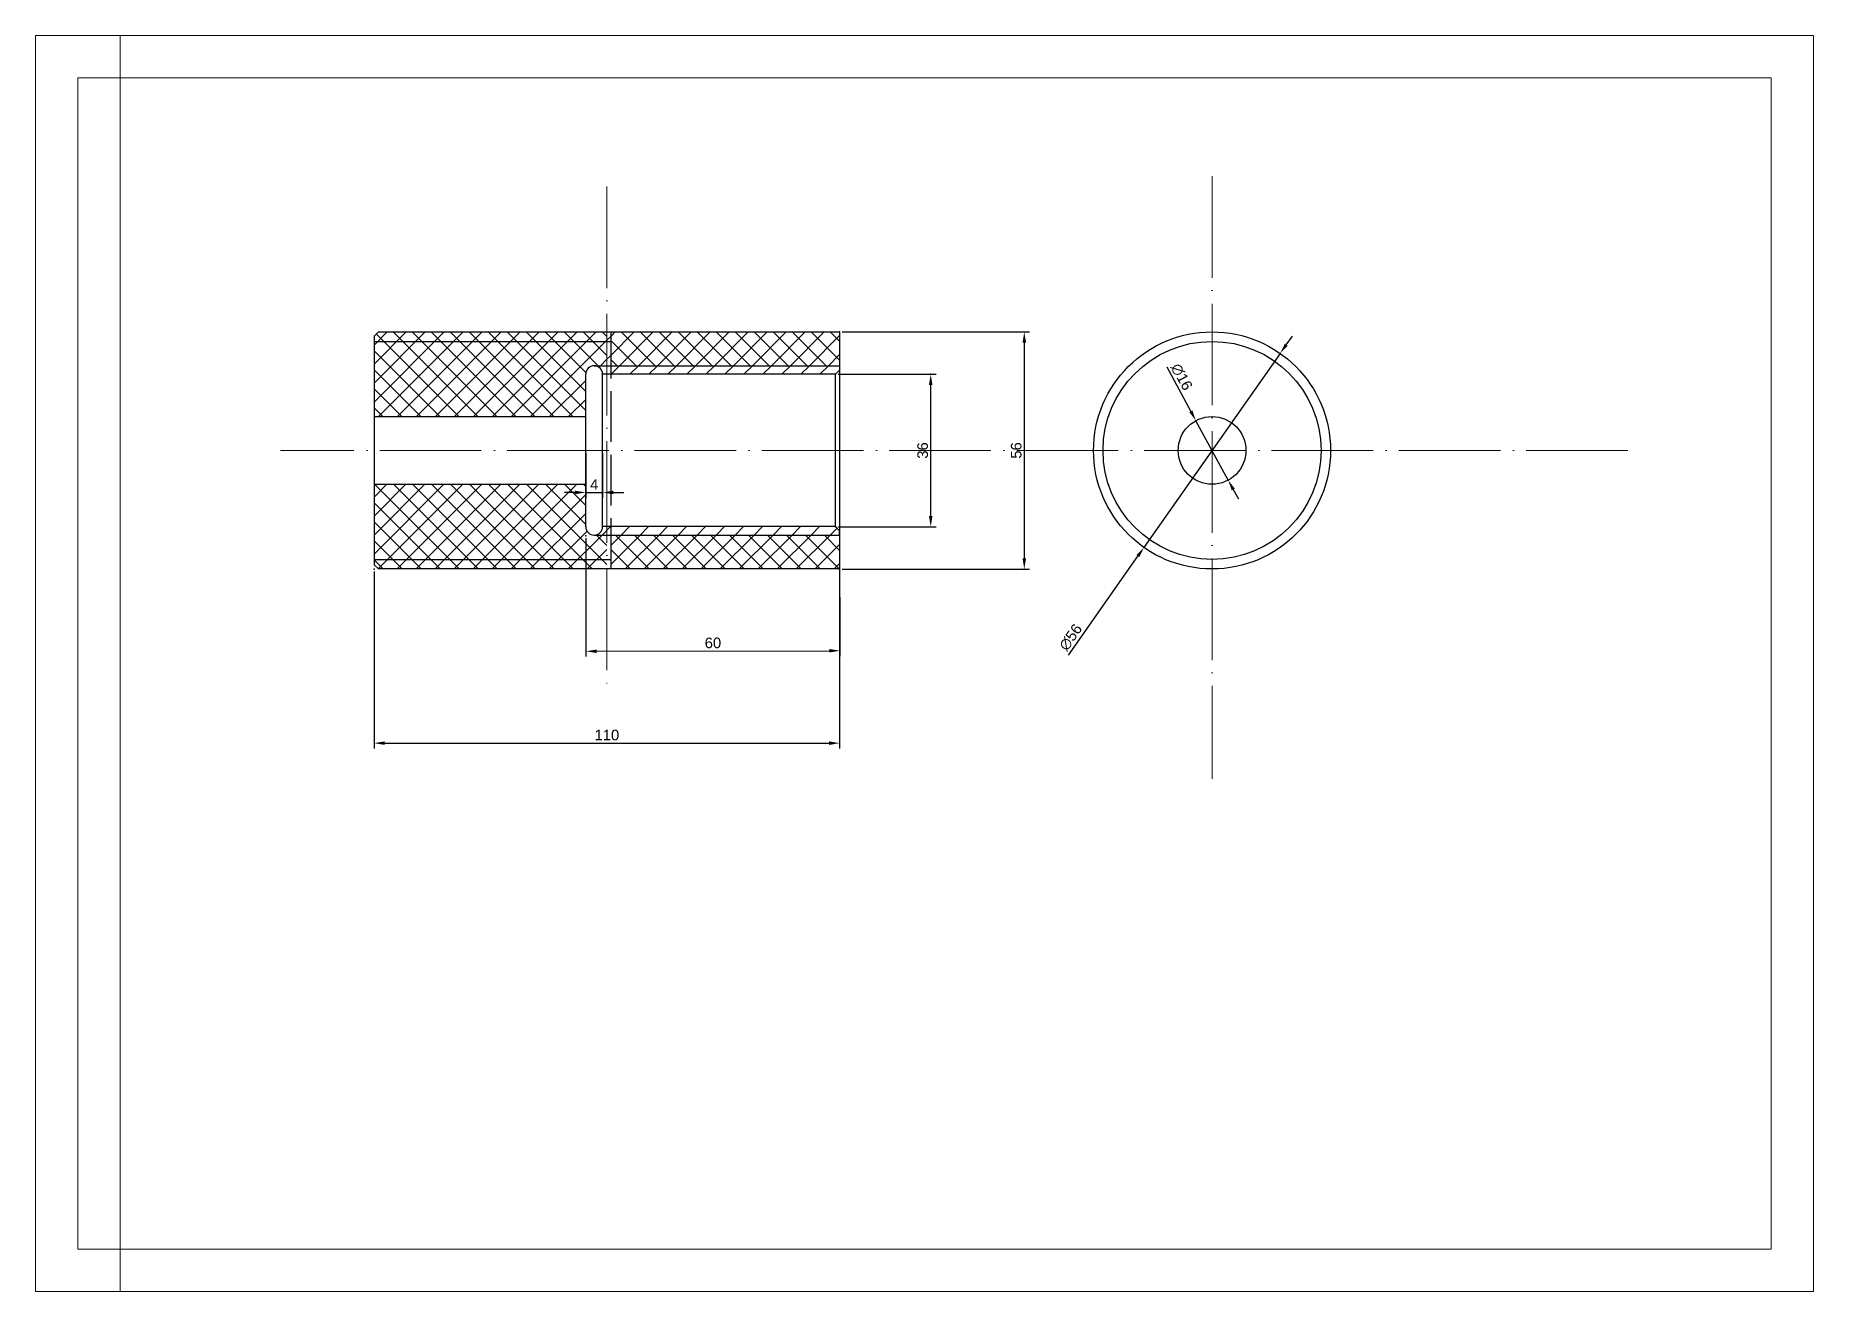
# Model space of a CAD drawing. Header units: millimetres. Extents: x 0 to 1857, y -270 to 297.
# Drawn here: x 955.7 to 1375.8, y -0.6 to 296 of the extents above; entities that cross this region are included whole.
import ezdxf

# ---------------------------------------------------------------- set-up
doc = ezdxf.new("R2010")
doc.units = ezdxf.units.MM
doc.linetypes.add('ACAD_ISO02W100', pattern=[15, 12, -3])
doc.linetypes.add('ACAD_ISO04W100', pattern=[30, 24, -3, 0, -3])
for name, color, linetype, lineweight in [('axe', 7, 'ACAD_ISO04W100', 15), ('cote', 82, 'Continuous', 15), ('format', 210, 'Continuous', 15), ('muchii ascunse', 50, 'ACAD_ISO02W100', 30), ('muchii groase', 7, 'Continuous', 30)]:
    doc.layers.add(name, color=color, linetype=linetype, lineweight=lineweight)
doc.layers.add('linie subtire', color=7, linetype='Continuous', plot=False)
doc.styles.get("Standard").update_dxf_attribs({"font": 'arial.ttf'})
doc.dimstyles.new('ISO-25', dxfattribs={"dimtxt": 2.5, "dimasz": 2.5, "dimexe": 1.25, "dimexo": 0.625, "dimtad": 1, "dimtxsty": 'Standard', "dimcen": 2.5, "dimadec": 0, "dimazin": 0, "dimtfac": 1, "dimtmove": 0, "dimatfit": 3, "dimfxl": 1, "dimarcsym": 0})

msp = doc.modelspace()

# ---------------------------------------------------------------- blocks, each defined once
blk = doc.blocks.new('*D27')
at = {"layer": 'cote', "color": 0, "lineweight": -2, "transparency": 16777216}
for p, q in [((1035.66, 169.42), (1035.66, 127.66)), ((1145.66, 169.42), (1145.66, 127.66)), ((1038.16, 128.91), (1143.16, 128.91))]:
    blk.add_line(p, q, dxfattribs=at)
at = {"layer": 'cote', "color": 0, "transparency": 16777216}
for points in [[(1038.16, 129.32), (1038.16, 128.49), (1035.66, 128.91)], [(1143.16, 129.32), (1143.16, 128.49), (1145.66, 128.91)]]:
    blk.add_solid(points, dxfattribs=at)
at = {"layer": 'linie subtire', "color": 0, "transparency": 16777216}
for p in [(1035.66, 170.04), (1145.66, 170.04), (1145.66, 128.91)]:
    blk.add_point(p, dxfattribs=at)
at = {"layer": 'cote', "color": 0, "transparency": 16777216, "insert": (1090.66, 130.81), "char_height": 2.5, "attachment_point": 5}
blk.add_mtext('110', dxfattribs=at)
blk = doc.blocks.new('*D28')
at = {"layer": 'cote', "color": 0, "lineweight": -2, "transparency": 16777216}
for p, q in [((1085.66, 177.29), (1085.72, 149.36)), ((1145.66, 177.42), (1145.72, 149.49)), ((1088.22, 150.61), (1143.22, 150.73))]:
    blk.add_line(p, q, dxfattribs=at)
at = {"layer": 'cote', "color": 0, "transparency": 16777216}
for points in [[(1088.22, 151.03), (1088.22, 150.19), (1085.72, 150.61)], [(1143.22, 151.15), (1143.22, 150.32), (1145.72, 150.74)]]:
    blk.add_solid(points, dxfattribs=at)
at = {"layer": 'linie subtire', "color": 0, "transparency": 16777216}
for p in [(1085.66, 177.91), (1145.66, 178.04), (1145.72, 150.74)]:
    blk.add_point(p, dxfattribs=at)
at = {"layer": 'cote', "color": 0, "transparency": 16777216, "insert": (1115.72, 152.57), "char_height": 2.5, "attachment_point": 5, "rotation": 0.1259}
blk.add_mtext('60', dxfattribs=at)
blk = doc.blocks.new('*D29')
at = {"layer": 'cote', "color": 0, "lineweight": -2, "transparency": 16777216}
for p, q in [((1085.66, 197.42), (1085.66, 186.88)), ((1089.66, 197.42), (1089.66, 186.88)), ((1083.16, 188.13), (1080.66, 188.13)), ((1085.66, 188.13), (1089.66, 188.13)), ((1092.16, 188.13), (1094.66, 188.13))]:
    blk.add_line(p, q, dxfattribs=at)
at = {"layer": 'cote', "color": 0, "transparency": 16777216}
for points in [[(1083.16, 188.54), (1083.16, 187.71), (1085.66, 188.13)], [(1092.16, 188.54), (1092.16, 187.71), (1089.66, 188.13)]]:
    blk.add_solid(points, dxfattribs=at)
at = {"layer": 'linie subtire', "color": 0, "transparency": 16777216}
for p in [(1085.66, 198.04), (1089.66, 198.04), (1089.66, 188.13)]:
    blk.add_point(p, dxfattribs=at)
at = {"layer": 'cote', "color": 0, "transparency": 16777216, "insert": (1087.66, 190), "char_height": 2.5, "attachment_point": 5}
blk.add_mtext('4', dxfattribs=at)
blk = doc.blocks.new('*D30')
at = {"layer": 'cote', "color": 0, "lineweight": -2, "transparency": 16777216}
for p, q in [((1146.29, 226.04), (1190.54, 226.04)), ((1189.29, 223.54), (1189.29, 172.54)), ((1146.29, 170.04), (1190.54, 170.04))]:
    blk.add_line(p, q, dxfattribs=at)
at = {"layer": 'cote', "color": 0, "transparency": 16777216}
for points in [[(1188.88, 223.54), (1189.71, 223.54), (1189.29, 226.04)], [(1188.88, 172.54), (1189.71, 172.54), (1189.29, 170.04)]]:
    blk.add_solid(points, dxfattribs=at)
at = {"layer": 'linie subtire', "color": 0, "transparency": 16777216}
for p in [(1145.66, 226.04), (1145.66, 170.04), (1189.29, 170.04)]:
    blk.add_point(p, dxfattribs=at)
at = {"layer": 'cote', "color": 0, "transparency": 16777216, "insert": (1187.39, 198.04), "char_height": 2.5, "attachment_point": 5, "rotation": 90}
blk.add_mtext('56', dxfattribs=at)
blk = doc.blocks.new('*D31')
at = {"layer": 'cote', "color": 0, "lineweight": -2, "transparency": 16777216}
for p, q in [((1145.29, 216.04), (1168.43, 216.04)), ((1167.18, 182.54), (1167.18, 213.54)), ((1145.29, 180.04), (1168.43, 180.04))]:
    blk.add_line(p, q, dxfattribs=at)
at = {"layer": 'cote', "color": 0, "transparency": 16777216}
for points in [[(1166.76, 213.54), (1167.6, 213.54), (1167.18, 216.04)], [(1166.76, 182.54), (1167.6, 182.54), (1167.18, 180.04)]]:
    blk.add_solid(points, dxfattribs=at)
at = {"layer": 'linie subtire', "color": 0, "transparency": 16777216}
for p in [(1144.66, 216.04), (1167.18, 216.04), (1144.66, 180.04)]:
    blk.add_point(p, dxfattribs=at)
at = {"layer": 'cote', "color": 0, "transparency": 16777216, "insert": (1165.28, 198.04), "char_height": 2.5, "attachment_point": 5, "rotation": 90}
blk.add_mtext('36', dxfattribs=at)
blk = doc.blocks.new('*D32')
at = {"layer": 'cote', "color": 0, "lineweight": -2, "transparency": 16777216}
for p, q in [((1251.2, 223), (1252.63, 225.05)), ((1249.76, 220.95), (1217.57, 175.13)), ((1199.7, 149.7), (1216.13, 173.09))]:
    blk.add_line(p, q, dxfattribs=at)
at = {"layer": 'cote', "color": 0, "transparency": 16777216}
for points in [[(1250.85, 223.24), (1251.54, 222.76), (1249.76, 220.95)], [(1215.79, 173.33), (1216.47, 172.85), (1217.57, 175.13)]]:
    blk.add_solid(points, dxfattribs=at)
at = {"layer": 'linie subtire', "color": 0, "transparency": 16777216}
for p in [(1249.76, 220.95), (1217.57, 175.13)]:
    blk.add_point(p, dxfattribs=at)
at = {"layer": 'cote', "color": 0, "transparency": 16777216, "insert": (1200.25, 153.92), "char_height": 2.5, "attachment_point": 5, "rotation": 54.9093}
blk.add_mtext('∅56', dxfattribs=at)
blk = doc.blocks.new('*D33')
at = {"layer": 'cote', "color": 0, "lineweight": -2, "transparency": 16777216}
for p, q in [((1222.94, 217.79), (1228.65, 207.27)), ((1237.48, 191.01), (1229.84, 205.07)), ((1238.67, 188.82), (1239.87, 186.62))]:
    blk.add_line(p, q, dxfattribs=at)
at = {"layer": 'cote', "color": 0, "transparency": 16777216}
for points in [[(1229.02, 207.47), (1228.29, 207.07), (1229.84, 205.07)], [(1239.04, 189.02), (1238.31, 188.62), (1237.48, 191.01)]]:
    blk.add_solid(points, dxfattribs=at)
at = {"layer": 'linie subtire', "color": 0, "transparency": 16777216}
for p in [(1229.84, 205.07), (1237.48, 191.01)]:
    blk.add_point(p, dxfattribs=at)
at = {"layer": 'cote', "color": 0, "transparency": 16777216, "insert": (1226.47, 215.41), "char_height": 2.5, "attachment_point": 5, "rotation": 298.5016}
blk.add_mtext('∅16', dxfattribs=at)

# ---------------------------------------------------------------- dimensions: what is measured, and where the dimension line sits
at = {"layer": 'cote'}
for base, p1, p2, picture, middle in [((1189.293, 170.044), (1145.662, 226.044), (1145.662, 170.044), '*D30', (1187.392, 198.044)), ((1167.181, 216.044), (1144.662, 180.044), (1144.662, 216.044), '*D31', (1165.279, 198.044))]:
    dim = msp.add_linear_dim(base=base, p1=p1, p2=p2, angle=90, dimstyle='ISO-25', dxfattribs=at)
    dim.commit()
    dim.dimension.update_dxf_attribs({"geometry": picture, "text_midpoint": middle})
for p1, p2, picture, middle in [((1249.759, 220.955), (1217.566, 175.133), '*D32', (1201.866, 152.787)), ((1237.48, 191.013), (1229.845, 205.074), '*D33', (1224.741, 214.473))]:
    dim = msp.add_diameter_dim_2p(p1=p1, p2=p2, dimstyle='ISO-25', dxfattribs=at)
    dim.commit()
    dim.dimension.update_dxf_attribs({"geometry": picture, "text_midpoint": middle, "dimtype": 163})
for base, p1, p2, picture, middle in [((1089.662, 188.128), (1085.662, 198.044), (1089.662, 198.044), '*D29', (1087.662, 190.003)), ((1145.662, 128.906), (1035.662, 170.044), (1145.662, 170.044), '*D27', (1090.662, 130.807))]:
    dim = msp.add_linear_dim(base=base, p1=p1, p2=p2, dimstyle='ISO-25', dxfattribs=at)
    dim.commit()
    dim.dimension.update_dxf_attribs({"geometry": picture, "text_midpoint": middle})
dim = msp.add_aligned_dim(p1=(1085.662, 177.912), p2=(1145.662, 178.044), distance=-27.306, dimstyle='ISO-25', dxfattribs=at)
dim.commit()
dim.dimension.update_dxf_attribs({"geometry": '*D28', "text_midpoint": (1115.718, 152.573)})

# ---------------------------------------------------------------- hatches: boundary and pattern name
at = {"layer": 'format', "true_color": 0xddb3d4}
h = msp.add_hatch(dxfattribs=at)
h.set_pattern_fill('ANSI31', color=254)
h.paths.add_polyline_path([(1091.662, 218.044), (1090.662, 218.044), (1090.662, 216.044), (1091.662, 216.044)])
h.paths.add_polyline_path([(1091.662, 223.794), (1090.662, 223.794), (1090.662, 218.044), (1091.662, 218.044)])
h.paths.add_polyline_path([(1091.662, 226.044), (1090.662, 226.044), (1090.662, 223.794), (1091.662, 223.794)])
h.paths.add_polyline_path([(1090.662, 218.044), (1087.64, 218.044, -0.4173932), (1089.662, 216.044), (1090.662, 216.044)])
h.paths.add_polyline_path([(1090.662, 180.044), (1089.662, 180.044, -0.4142136), (1087.662, 178.044), (1090.662, 178.044)])
h.paths.add_polyline_path([(1091.662, 180.044), (1090.662, 180.044), (1090.662, 178.044), (1091.662, 178.044)])
h.paths.add_polyline_path([(1145.662, 179.044), (1144.662, 180.044), (1091.662, 180.044), (1091.662, 178.044), (1145.662, 178.044)])
h = msp.add_hatch(dxfattribs=at)
h.set_pattern_fill('ANSI31', color=254)
h.paths.add_polyline_path([(1145.662, 217.044), (1145.662, 218.044), (1091.662, 218.044), (1091.662, 216.044), (1144.662, 216.044)])
h.paths.add_polyline_path([(1090.662, 218.044), (1087.64, 218.044, -0.4173932), (1089.662, 216.044), (1090.662, 216.044)])
at = {"layer": 'linie subtire', "true_color": 0xf7abae}
h = msp.add_hatch(dxfattribs=at)
h.set_pattern_fill('ANSI37', color=241)
h.paths.add_polyline_path([(1090.662, 223.794), (1035.662, 223.794), (1035.662, 206.044), (1085.662, 206.044), (1085.662, 216.044, -0.411041), (1087.64, 218.044), (1090.662, 218.044)])
h.paths.add_polyline_path([(1145.662, 226.044), (1091.662, 226.044), (1091.662, 218.044), (1145.662, 218.044)])
h.paths.add_polyline_path([(1145.662, 178.044), (1091.662, 178.044), (1091.662, 170.044), (1145.662, 170.044)])
h.paths.add_polyline_path([(1085.662, 180.044), (1085.662, 190.044), (1035.662, 190.044), (1035.662, 172.294), (1090.662, 172.294), (1090.662, 178.044), (1087.662, 178.044, -0.4142136)])
h.paths.add_polyline_path([(1090.662, 172.294), (1035.662, 172.294), (1035.662, 171.044), (1036.662, 170.044), (1090.662, 170.044)])
h.paths.add_polyline_path([(1090.662, 226.044), (1036.662, 226.044), (1035.662, 225.044), (1035.662, 223.794), (1090.662, 223.794)])

# ---------------------------------------------------------------- linework, layer by layer
at = {"layer": 'axe'}
for p, q in [((1233.662, 262.816), (1233.662, 120.504)), ((1090.662, 260.417), (1090.662, 142.27)), ((1331.892, 198.044), (1013.559, 198.044))]:
    msp.add_line(p, q, dxfattribs=at)
at = {"layer": 'format'}
msp.add_line((975.662, -0.602), (975.662, 296.044), dxfattribs=at)
for points in [[(955.662, -0.602), (1375.76, -0.602), (1375.76, 296.044), (955.662, 296.044)], [(965.662, 9.398), (1365.76, 9.398), (1365.76, 286.044), (965.662, 286.044)]]:
    msp.add_lwpolyline(points, close=True, dxfattribs=at)
at = {"layer": 'linie subtire'}
for p, q in [((1035.662, 223.794), (1091.662, 223.794)), ((1035.662, 172.294), (1091.662, 172.294))]:
    msp.add_line(p, q, dxfattribs=at)
msp.add_circle((1233.662, 198.044), 25.75, dxfattribs=at)
at = {"layer": 'muchii ascunse'}
msp.add_line((1091.662, 170.044), (1091.662, 226.044), dxfattribs=at)
at = {"layer": 'muchii groase'}
for p, q in [((1036.662, 226.044), (1035.662, 225.044)), ((1035.662, 225.044), (1035.662, 223.794)), ((1035.662, 223.794), (1035.662, 172.294)), ((1036.662, 226.044), (1145.662, 226.044)), ((1145.662, 226.044), (1145.662, 170.044)), ((1085.662, 180.044), (1085.662, 216.044)), ((1087.64, 218.044), (1145.662, 218.044)), ((1144.662, 216.044), (1089.662, 216.044)), ((1089.662, 180.044), (1089.662, 216.044)), ((1145.662, 217.044), (1144.662, 216.044)), ((1144.662, 180.044), (1144.662, 216.044)), ((1145.662, 218.044), (1145.662, 217.044)), ((1035.662, 206.044), (1085.662, 206.044)), ((1035.662, 190.044), (1085.662, 190.044)), ((1087.662, 178.044), (1145.662, 178.044)), ((1144.662, 180.044), (1089.662, 180.044)), ((1145.662, 179.044), (1144.662, 180.044)), ((1145.662, 178.044), (1145.662, 179.044)), ((1035.662, 172.294), (1035.662, 171.044)), ((1035.662, 171.044), (1036.662, 170.044)), ((1145.662, 170.044), (1036.662, 170.044))]:
    msp.add_line(p, q, dxfattribs=at)
for radius in [28, 8]:
    msp.add_circle((1233.662, 198.044), radius, dxfattribs=at)
for centre, start, end in [((1087.662, 216.044), 0, 180), ((1087.662, 180.044), 180, 0)]:
    msp.add_arc(centre, 2, start, end, dxfattribs=at)

msp.set_redraw_order([(e.dxf.handle, doc.entitydb.next_handle()) for e in msp.query("TEXT MTEXT ATTDEF DIMENSION ARC_DIMENSION")])  # texts and dimensions are drawn at this point

doc.saveas('drawing.dxf')
